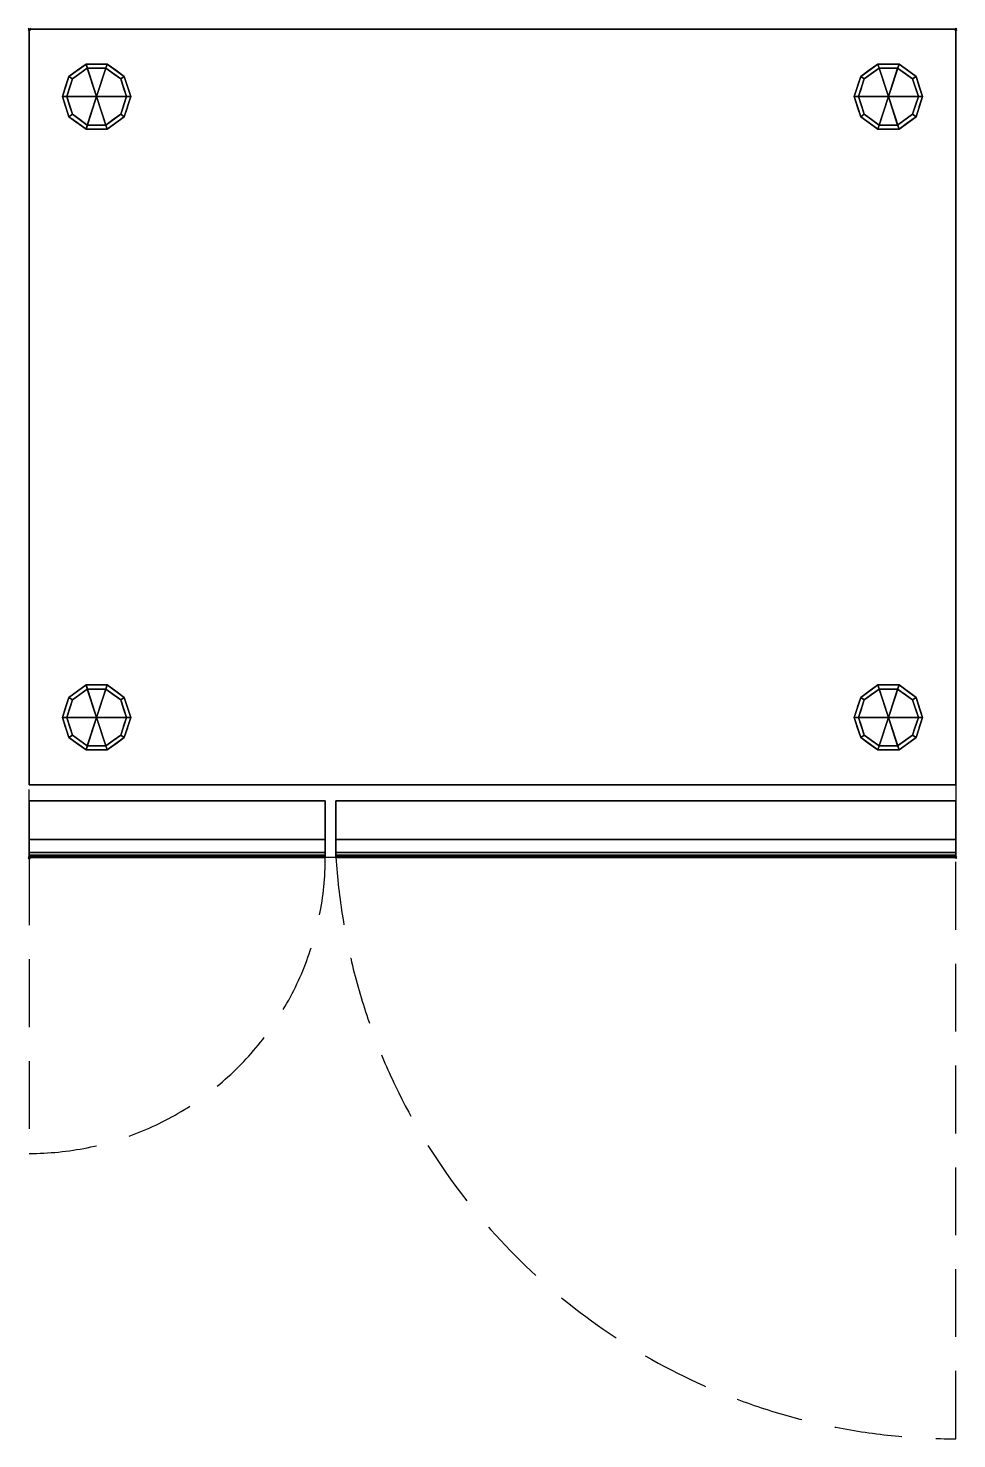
# Model space of a CAD drawing. Header units: millimetres. Extents: x 4 to 873, y -1319 to 1.
import ezdxf

# ---------------------------------------------------------------- set-up
doc = ezdxf.new("R2010")
doc.units = ezdxf.units.MM
doc.header["$PDMODE"] = 35
doc.linetypes.add('NASCOSTA', pattern=[9.525, 6.35, -3.175])
for name, color, linetype in [('PQ_200_2D', 1, 'Continuous'), ('PQ_200_3D', 1, 'Continuous'), ('PQ_INS_3D', 3, 'Continuous')]:
    doc.layers.add(name, color=color, linetype=linetype)

msp = doc.modelspace()

# ---------------------------------------------------------------- linework, layer by layer
at = {"layer": 'PQ_200_2D', "color": 7, "linetype": 'NASCOSTA', "ltscale": 10}
for p, q in [((5, 0), (872, 0)), ((5, -775), (5, 0)), ((872, 0), (872, -775)), ((872, -775), (5, -775)), ((5, -775), (5, -1052)), ((872, -1319), (872, -775))]:
    msp.add_line(p, q, dxfattribs=at)
for centre, radius, start, end in [((5, -775), 277, 270, 0.0015), ((871.8, -738), 581, 183.6509, 270.0174)]:
    msp.add_arc(centre, radius, start, end, dxfattribs=at)
at = {"layer": 'PQ_INS_3D'}
for p in [(5, 0), (872, 0), (5, -775), (872, -775)]:
    msp.add_point(p, dxfattribs=at)

# ---------------------------------------------------------------- meshes
at = {"layer": 'PQ_200_3D'}
mesh = msp.add_polyface(dxfattribs=at)
corners = [(5, -707, 770), (5, 0, 770), (5, 0, 152), (5, -707, 152)]
mesh.append_faces([[corners[k] for k in face] for face in [(0, 1, 2, 3)]])
mesh = msp.add_polyface(dxfattribs=at)
corners = [(872, -707, 152), (5, -707, 152), (5, 0, 152), (872, 0, 152)]
mesh.append_faces([[corners[k] for k in face] for face in [(0, 1, 2, 3)]])
mesh = msp.add_polyface(dxfattribs=at)
corners = [(872, 0, 152), (5, 0, 152), (5, 0, 770), (872, 0, 770)]
mesh.append_faces([[corners[k] for k in face] for face in [(0, 1, 2, 3)]])
mesh = msp.add_polyface(dxfattribs=at)
corners = [(872, 0, 770), (5, 0, 770), (5, -707, 770), (872, -707, 770)]
mesh.append_faces([[corners[k] for k in face] for face in [(0, 1, 2, 3)]])
mesh = msp.add_polyface(dxfattribs=at)
corners = [(872, 0, 152), (872, 0, 770), (872, -707, 770), (872, -707, 152)]
mesh.append_faces([[corners[k] for k in face] for face in [(0, 1, 2, 3)]])
mesh = msp.add_polyface(dxfattribs=at)
corners = [(68, -63, 152), (100, -63, 152), (93.9, -44.2, 152), (77.9, -32.6, 152), (58.1, -32.6, 152), (42.1, -44.2, 152), (36, -63, 152)]
mesh.append_faces([[corners[k] for k in face] for face in [(0, 4, 5, 6)]], dxfattribs={"vtx0": -1})
mesh.append_faces([[corners[k] for k in face] for face in [(0, 3, 4)]], dxfattribs={"vtx0": -1, "vtx2": -1})
mesh.append_faces([[corners[k] for k in face] for face in [(0, 1, 2, 3)]], dxfattribs={"vtx3": -1})
mesh = msp.add_polyface(dxfattribs=at)
corners = [(36, -63, 152), (42.1, -44.2, 152), (58.1, -32.6, 152), (77.9, -32.6, 152), (93.9, -44.2, 152), (100, -63, 152), (100, -63, 48), (93.9, -44.2, 48), (77.9, -32.6, 48), (58.1, -32.6, 48), (42.1, -44.2, 48), (36, -63, 48), (85.9, -38.4, 152), (85.9, -38.4, 48), (96.9, -53.6, 48), (96.9, -53.6, 152), (68, -32.6, 152), (68, -32.6, 48), (50.1, -38.4, 48), (50.1, -38.4, 152), (39.2, -53.1, 48), (39, -53.6, 152)]
mesh.append_faces([[corners[k] for k in face] for face in [(1, 20, 21), (11, 21, 20), (20, 1, 10)]], dxfattribs={"vtx0": -1, "vtx1": -1})
mesh.append_faces([[corners[k] for k in face] for face in [(2, 16, 17, 9), (13, 8, 3, 12), (4, 15, 14, 7), (7, 13, 12, 4), (9, 18, 19, 2), (16, 3, 8, 17), (1, 19, 18, 10)]], dxfattribs={"vtx1": -1, "vtx3": -1})
mesh.append_faces([[corners[k] for k in face] for face in [(5, 6, 14, 15), (11, 0, 21)]], dxfattribs={"vtx2": -1})
mesh = msp.add_polyface(dxfattribs=at)
corners = [(36, -63, 48), (42.1, -44.2, 48), (58.1, -32.6, 48), (77.9, -32.6, 48), (93.9, -44.2, 48), (100, -63, 48), (96, -63, 48), (90.6, -46.5, 48), (76.6, -36.4, 48), (59.3, -36.4, 48), (45.3, -46.5, 48), (40, -63, 48)]
mesh.append_faces([[corners[k] for k in face] for face in [(10, 1, 2, 9)]], dxfattribs={"vtx0": -1, "vtx2": -1})
mesh.append_faces([[corners[k] for k in face] for face in [(6, 7, 4, 5)]], dxfattribs={"vtx1": -1})
mesh.append_faces([[corners[k] for k in face] for face in [(8, 9, 2, 3), (7, 8, 3, 4)]], dxfattribs={"vtx1": -1, "vtx3": -1})
mesh.append_faces([[corners[k] for k in face] for face in [(11, 0, 1, 10)]], dxfattribs={"vtx2": -1})
mesh = msp.add_polyface(dxfattribs=at)
corners = [(40, -63, 48), (45.3, -46.5, 48), (59.3, -36.4, 48), (76.6, -36.4, 48), (90.6, -46.5, 48), (96, -63, 48), (96, -63), (90.6, -46.5), (76.6, -36.4), (59.3, -36.4), (45.3, -46.5), (40, -63), (83.6, -41.5), (83.6, -41.5, 48), (93.3, -54.8, 48), (93.3, -54.8), (68, -36.4, 48), (68, -36.4), (52.3, -41.5), (52.3, -41.5, 48), (42.8, -54.2), (42.7, -54.8, 48)]
mesh.append_faces([[corners[k] for k in face] for face in [(20, 1, 10), (1, 20, 21), (11, 21, 20)]], dxfattribs={"vtx0": -1, "vtx1": -1})
mesh.append_faces([[corners[k] for k in face] for face in [(4, 7, 12, 13), (13, 12, 8, 3), (14, 15, 7, 4)]], dxfattribs={"vtx0": -1, "vtx2": -1})
mesh.append_faces([[corners[k] for k in face] for face in [(18, 10, 1, 19), (17, 9, 2, 16), (9, 18, 19, 2), (16, 3, 8, 17)]], dxfattribs={"vtx1": -1, "vtx3": -1})
mesh.append_faces([[corners[k] for k in face] for face in [(5, 6, 15, 14), (11, 0, 21)]], dxfattribs={"vtx2": -1})
mesh = msp.add_polyface(dxfattribs=at)
corners = [(40, -63), (45.3, -46.5), (59.3, -36.4), (76.6, -36.4), (90.6, -46.5), (96, -63), (68, -63)]
mesh.append_faces([[corners[k] for k in face] for face in [(1, 2, 6, 0)]], dxfattribs={"vtx1": -1})
mesh.append_faces([[corners[k] for k in face] for face in [(2, 3, 6)]], dxfattribs={"vtx1": -1, "vtx2": -1})
mesh.append_faces([[corners[k] for k in face] for face in [(4, 5, 6, 3)]], dxfattribs={"vtx2": -1})
mesh = msp.add_polyface(dxfattribs=at)
corners = [(809, -63, 152), (841, -63, 152), (834.9, -44.2, 152), (818.9, -32.6, 152), (799.1, -32.6, 152), (783.1, -44.2, 152), (777, -63, 152)]
mesh.append_faces([[corners[k] for k in face] for face in [(0, 4, 5, 6)]], dxfattribs={"vtx0": -1})
mesh.append_faces([[corners[k] for k in face] for face in [(0, 3, 4)]], dxfattribs={"vtx0": -1, "vtx2": -1})
mesh.append_faces([[corners[k] for k in face] for face in [(0, 1, 2, 3)]], dxfattribs={"vtx3": -1})
mesh = msp.add_polyface(dxfattribs=at)
corners = [(777, -63, 152), (783.1, -44.2, 152), (799.1, -32.6, 152), (818.9, -32.6, 152), (834.9, -44.2, 152), (841, -63, 152), (841, -63, 48), (834.9, -44.2, 48), (818.9, -32.6, 48), (799.1, -32.6, 48), (783.1, -44.2, 48), (777, -63, 48), (826.9, -38.4, 152), (826.9, -38.4, 48), (837.9, -53.6, 48), (837.9, -53.6, 152), (809, -32.6, 152), (809, -32.6, 48), (791.1, -38.4, 48), (791.1, -38.4, 152), (780.2, -53.1, 48), (780, -53.6, 152)]
mesh.append_faces([[corners[k] for k in face] for face in [(1, 20, 21), (11, 21, 20), (20, 1, 10)]], dxfattribs={"vtx0": -1, "vtx1": -1})
mesh.append_faces([[corners[k] for k in face] for face in [(2, 16, 17, 9), (13, 8, 3, 12), (4, 15, 14, 7), (7, 13, 12, 4), (9, 18, 19, 2), (16, 3, 8, 17), (1, 19, 18, 10)]], dxfattribs={"vtx1": -1, "vtx3": -1})
mesh.append_faces([[corners[k] for k in face] for face in [(5, 6, 14, 15), (11, 0, 21)]], dxfattribs={"vtx2": -1})
mesh = msp.add_polyface(dxfattribs=at)
corners = [(777, -63, 48), (783.1, -44.2, 48), (799.1, -32.6, 48), (818.9, -32.6, 48), (834.9, -44.2, 48), (841, -63, 48), (837, -63, 48), (831.6, -46.5, 48), (817.6, -36.4, 48), (800.3, -36.4, 48), (786.3, -46.5, 48), (781, -63, 48)]
mesh.append_faces([[corners[k] for k in face] for face in [(10, 1, 2, 9)]], dxfattribs={"vtx0": -1, "vtx2": -1})
mesh.append_faces([[corners[k] for k in face] for face in [(6, 7, 4, 5)]], dxfattribs={"vtx1": -1})
mesh.append_faces([[corners[k] for k in face] for face in [(8, 9, 2, 3), (7, 8, 3, 4)]], dxfattribs={"vtx1": -1, "vtx3": -1})
mesh.append_faces([[corners[k] for k in face] for face in [(11, 0, 1, 10)]], dxfattribs={"vtx2": -1})
mesh = msp.add_polyface(dxfattribs=at)
corners = [(781, -63, 48), (786.3, -46.5, 48), (800.3, -36.4, 48), (817.6, -36.4, 48), (831.6, -46.5, 48), (837, -63, 48), (837, -63), (831.6, -46.5), (817.6, -36.4), (800.3, -36.4), (786.3, -46.5), (781, -63), (824.6, -41.5), (824.6, -41.5, 48), (834.3, -54.8, 48), (834.3, -54.8), (809, -36.4, 48), (809, -36.4), (793.3, -41.5), (793.3, -41.5, 48), (783.8, -54.2), (783.7, -54.8, 48)]
mesh.append_faces([[corners[k] for k in face] for face in [(20, 1, 10), (1, 20, 21), (11, 21, 20)]], dxfattribs={"vtx0": -1, "vtx1": -1})
mesh.append_faces([[corners[k] for k in face] for face in [(4, 7, 12, 13), (13, 12, 8, 3), (14, 15, 7, 4)]], dxfattribs={"vtx0": -1, "vtx2": -1})
mesh.append_faces([[corners[k] for k in face] for face in [(18, 10, 1, 19), (17, 9, 2, 16), (9, 18, 19, 2), (16, 3, 8, 17)]], dxfattribs={"vtx1": -1, "vtx3": -1})
mesh.append_faces([[corners[k] for k in face] for face in [(5, 6, 15, 14), (11, 0, 21)]], dxfattribs={"vtx2": -1})
mesh = msp.add_polyface(dxfattribs=at)
corners = [(781, -63), (786.3, -46.5), (800.3, -36.4), (817.6, -36.4), (831.6, -46.5), (837, -63), (809, -63)]
mesh.append_faces([[corners[k] for k in face] for face in [(1, 2, 6, 0)]], dxfattribs={"vtx1": -1})
mesh.append_faces([[corners[k] for k in face] for face in [(2, 3, 6)]], dxfattribs={"vtx1": -1, "vtx2": -1})
mesh.append_faces([[corners[k] for k in face] for face in [(4, 5, 6, 3)]], dxfattribs={"vtx2": -1})
mesh = msp.add_polyface(dxfattribs=at)
corners = [(68, -63, 152), (36, -63, 152), (42.1, -81.8, 152), (58.1, -93.4, 152), (77.9, -93.4, 152), (93.9, -81.8, 152), (100, -63, 152)]
mesh.append_faces([[corners[k] for k in face] for face in [(0, 4, 5, 6)]], dxfattribs={"vtx0": -1})
mesh.append_faces([[corners[k] for k in face] for face in [(4, 0, 3)]], dxfattribs={"vtx0": -1, "vtx1": -1})
mesh.append_faces([[corners[k] for k in face] for face in [(0, 1, 2, 3)]], dxfattribs={"vtx3": -1})
mesh = msp.add_polyface(dxfattribs=at)
corners = [(100, -63, 152), (93.9, -81.8, 152), (77.9, -93.4, 152), (58.1, -93.4, 152), (42.1, -81.8, 152), (36, -63, 152), (36, -63, 48), (42.1, -81.8, 48), (58.1, -93.4, 48), (77.9, -93.4, 48), (93.9, -81.8, 48), (100, -63, 48), (39.2, -72.9, 152), (39, -72.4, 48), (50.1, -87.6, 48), (50.1, -87.6, 152), (68, -93.4, 152), (68, -93.4, 48), (85.9, -87.6, 48), (85.9, -87.6, 152), (96.8, -72.9, 48), (96.9, -72.4, 152)]
mesh.append_faces([[corners[k] for k in face] for face in [(13, 5, 6)]], dxfattribs={"vtx0": -1})
mesh.append_faces([[corners[k] for k in face] for face in [(7, 12, 13), (5, 13, 12), (1, 20, 21), (11, 21, 20), (20, 1, 10)]], dxfattribs={"vtx0": -1, "vtx1": -1})
mesh.append_faces([[corners[k] for k in face] for face in [(7, 4, 12)]], dxfattribs={"vtx0": -1, "vtx2": -1})
mesh.append_faces([[corners[k] for k in face] for face in [(15, 4, 7, 14), (3, 15, 14, 8), (17, 9, 2, 16), (19, 2, 9, 18), (18, 10, 1, 19), (16, 3, 8, 17)]], dxfattribs={"vtx1": -1, "vtx3": -1})
mesh.append_faces([[corners[k] for k in face] for face in [(11, 0, 21)]], dxfattribs={"vtx2": -1})
mesh = msp.add_polyface(dxfattribs=at)
corners = [(100, -63, 48), (93.9, -81.8, 48), (77.9, -93.4, 48), (58.1, -93.4, 48), (42.1, -81.8, 48), (36, -63, 48), (40, -63, 48), (45.3, -79.5, 48), (59.3, -89.6, 48), (76.6, -89.6, 48), (90.6, -79.5, 48), (96, -63, 48)]
mesh.append_faces([[corners[k] for k in face] for face in [(1, 10, 11, 0)]], dxfattribs={"vtx0": -1})
mesh.append_faces([[corners[k] for k in face] for face in [(3, 8, 9, 2), (2, 9, 10, 1)]], dxfattribs={"vtx0": -1, "vtx2": -1})
mesh.append_faces([[corners[k] for k in face] for face in [(3, 4, 7, 8)]], dxfattribs={"vtx1": -1, "vtx3": -1})
mesh.append_faces([[corners[k] for k in face] for face in [(4, 5, 6, 7)]], dxfattribs={"vtx3": -1})
mesh = msp.add_polyface(dxfattribs=at)
corners = [(96, -63, 48), (90.6, -79.5, 48), (76.6, -89.6, 48), (59.3, -89.6, 48), (45.3, -79.5, 48), (40, -63, 48), (40, -63), (45.3, -79.5), (59.3, -89.6), (76.6, -89.6), (90.6, -79.5), (96, -63), (52.3, -84.5, 48), (52.3, -84.5), (42.7, -71.2), (42.7, -71.2, 48), (68, -89.6, 48), (68, -89.6), (83.6, -84.5), (83.6, -84.5, 48), (93.1, -71.8), (93.3, -71.2, 48)]
mesh.append_faces([[corners[k] for k in face] for face in [(20, 1, 10), (1, 20, 21), (11, 21, 20)]], dxfattribs={"vtx0": -1, "vtx1": -1})
mesh.append_faces([[corners[k] for k in face] for face in [(2, 16, 17, 9), (13, 8, 3, 12), (4, 15, 14, 7), (7, 13, 12, 4), (16, 3, 8, 17), (19, 2, 9, 18), (1, 19, 18, 10)]], dxfattribs={"vtx1": -1, "vtx3": -1})
mesh.append_faces([[corners[k] for k in face] for face in [(11, 0, 21)]], dxfattribs={"vtx2": -1})
mesh.append_faces([[corners[k] for k in face] for face in [(15, 5, 6, 14)]], dxfattribs={"vtx3": -1})
mesh = msp.add_polyface(dxfattribs=at)
corners = [(96, -63), (90.6, -79.5), (76.6, -89.6), (59.3, -89.6), (45.3, -79.5), (40, -63), (68, -63)]
mesh.append_faces([[corners[k] for k in face] for face in [(3, 6, 2)]], dxfattribs={"vtx0": -1, "vtx1": -1})
mesh.append_faces([[corners[k] for k in face] for face in [(1, 2, 6, 0)]], dxfattribs={"vtx1": -1})
mesh.append_faces([[corners[k] for k in face] for face in [(4, 5, 6, 3)]], dxfattribs={"vtx2": -1})
mesh = msp.add_polyface(dxfattribs=at)
corners = [(809, -63, 152), (777, -63, 152), (783.1, -81.8, 152), (799.1, -93.4, 152), (818.9, -93.4, 152), (834.9, -81.8, 152), (841, -63, 152)]
mesh.append_faces([[corners[k] for k in face] for face in [(0, 4, 5, 6)]], dxfattribs={"vtx0": -1})
mesh.append_faces([[corners[k] for k in face] for face in [(4, 0, 3)]], dxfattribs={"vtx0": -1, "vtx1": -1})
mesh.append_faces([[corners[k] for k in face] for face in [(0, 1, 2, 3)]], dxfattribs={"vtx3": -1})
mesh = msp.add_polyface(dxfattribs=at)
corners = [(841, -63, 152), (834.9, -81.8, 152), (818.9, -93.4, 152), (799.1, -93.4, 152), (783.1, -81.8, 152), (777, -63, 152), (777, -63, 48), (783.1, -81.8, 48), (799.1, -93.4, 48), (818.9, -93.4, 48), (834.9, -81.8, 48), (841, -63, 48), (780.2, -72.9, 152), (780, -72.4, 48), (791.1, -87.6, 48), (791.1, -87.6, 152), (809, -93.4, 152), (809, -93.4, 48), (826.9, -87.6, 48), (826.9, -87.6, 152), (837.8, -72.9, 48), (837.9, -72.4, 152)]
mesh.append_faces([[corners[k] for k in face] for face in [(13, 5, 6)]], dxfattribs={"vtx0": -1})
mesh.append_faces([[corners[k] for k in face] for face in [(7, 12, 13), (5, 13, 12), (1, 20, 21), (11, 21, 20), (20, 1, 10)]], dxfattribs={"vtx0": -1, "vtx1": -1})
mesh.append_faces([[corners[k] for k in face] for face in [(7, 4, 12)]], dxfattribs={"vtx0": -1, "vtx2": -1})
mesh.append_faces([[corners[k] for k in face] for face in [(15, 4, 7, 14), (3, 15, 14, 8), (17, 9, 2, 16), (19, 2, 9, 18), (18, 10, 1, 19), (16, 3, 8, 17)]], dxfattribs={"vtx1": -1, "vtx3": -1})
mesh.append_faces([[corners[k] for k in face] for face in [(11, 0, 21)]], dxfattribs={"vtx2": -1})
mesh = msp.add_polyface(dxfattribs=at)
corners = [(841, -63, 48), (834.9, -81.8, 48), (818.9, -93.4, 48), (799.1, -93.4, 48), (783.1, -81.8, 48), (777, -63, 48), (781, -63, 48), (786.3, -79.5, 48), (800.3, -89.6, 48), (817.6, -89.6, 48), (831.6, -79.5, 48), (837, -63, 48)]
mesh.append_faces([[corners[k] for k in face] for face in [(1, 10, 11, 0)]], dxfattribs={"vtx0": -1})
mesh.append_faces([[corners[k] for k in face] for face in [(3, 8, 9, 2), (2, 9, 10, 1)]], dxfattribs={"vtx0": -1, "vtx2": -1})
mesh.append_faces([[corners[k] for k in face] for face in [(3, 4, 7, 8)]], dxfattribs={"vtx1": -1, "vtx3": -1})
mesh.append_faces([[corners[k] for k in face] for face in [(4, 5, 6, 7)]], dxfattribs={"vtx3": -1})
mesh = msp.add_polyface(dxfattribs=at)
corners = [(837, -63, 48), (831.6, -79.5, 48), (817.6, -89.6, 48), (800.3, -89.6, 48), (786.3, -79.5, 48), (781, -63, 48), (781, -63), (786.3, -79.5), (800.3, -89.6), (817.6, -89.6), (831.6, -79.5), (837, -63), (793.3, -84.5, 48), (793.3, -84.5), (783.7, -71.2), (783.7, -71.2, 48), (809, -89.6, 48), (809, -89.6), (824.6, -84.5), (824.6, -84.5, 48), (834.1, -71.8), (834.3, -71.2, 48)]
mesh.append_faces([[corners[k] for k in face] for face in [(20, 1, 10), (1, 20, 21), (11, 21, 20)]], dxfattribs={"vtx0": -1, "vtx1": -1})
mesh.append_faces([[corners[k] for k in face] for face in [(2, 16, 17, 9), (13, 8, 3, 12), (4, 15, 14, 7), (7, 13, 12, 4), (16, 3, 8, 17), (19, 2, 9, 18), (1, 19, 18, 10)]], dxfattribs={"vtx1": -1, "vtx3": -1})
mesh.append_faces([[corners[k] for k in face] for face in [(11, 0, 21)]], dxfattribs={"vtx2": -1})
mesh.append_faces([[corners[k] for k in face] for face in [(15, 5, 6, 14)]], dxfattribs={"vtx3": -1})
mesh = msp.add_polyface(dxfattribs=at)
corners = [(837, -63), (831.6, -79.5), (817.6, -89.6), (800.3, -89.6), (786.3, -79.5), (781, -63), (809, -63)]
mesh.append_faces([[corners[k] for k in face] for face in [(3, 6, 2)]], dxfattribs={"vtx0": -1, "vtx1": -1})
mesh.append_faces([[corners[k] for k in face] for face in [(1, 2, 6, 0)]], dxfattribs={"vtx1": -1})
mesh.append_faces([[corners[k] for k in face] for face in [(4, 5, 6, 3)]], dxfattribs={"vtx2": -1})
mesh = msp.add_polyface(dxfattribs=at)
corners = [(68, -644, 152), (100, -644, 152), (93.9, -625.2, 152), (77.9, -613.6, 152), (58.1, -613.6, 152), (42.1, -625.2, 152), (36, -644, 152)]
mesh.append_faces([[corners[k] for k in face] for face in [(0, 4, 5, 6)]], dxfattribs={"vtx0": -1})
mesh.append_faces([[corners[k] for k in face] for face in [(0, 3, 4)]], dxfattribs={"vtx0": -1, "vtx2": -1})
mesh.append_faces([[corners[k] for k in face] for face in [(0, 1, 2, 3)]], dxfattribs={"vtx3": -1})
mesh = msp.add_polyface(dxfattribs=at)
corners = [(36, -644, 152), (42.1, -625.2, 152), (58.1, -613.6, 152), (77.9, -613.6, 152), (93.9, -625.2, 152), (100, -644, 152), (100, -644, 48), (93.9, -625.2, 48), (77.9, -613.6, 48), (58.1, -613.6, 48), (42.1, -625.2, 48), (36, -644, 48), (85.9, -619.4, 152), (85.9, -619.4, 48), (96.9, -634.6, 48), (96.9, -634.6, 152), (68, -613.6, 152), (68, -613.6, 48), (50.1, -619.4, 48), (50.1, -619.4, 152), (39.2, -634.1, 48), (39, -634.6, 152)]
mesh.append_faces([[corners[k] for k in face] for face in [(1, 20, 21), (11, 21, 20), (20, 1, 10)]], dxfattribs={"vtx0": -1, "vtx1": -1})
mesh.append_faces([[corners[k] for k in face] for face in [(2, 16, 17, 9), (13, 8, 3, 12), (4, 15, 14, 7), (7, 13, 12, 4), (9, 18, 19, 2), (16, 3, 8, 17), (1, 19, 18, 10)]], dxfattribs={"vtx1": -1, "vtx3": -1})
mesh.append_faces([[corners[k] for k in face] for face in [(5, 6, 14, 15), (11, 0, 21)]], dxfattribs={"vtx2": -1})
mesh = msp.add_polyface(dxfattribs=at)
corners = [(36, -644, 48), (42.1, -625.2, 48), (58.1, -613.6, 48), (77.9, -613.6, 48), (93.9, -625.2, 48), (100, -644, 48), (96, -644, 48), (90.6, -627.5, 48), (76.6, -617.4, 48), (59.3, -617.4, 48), (45.3, -627.5, 48), (40, -644, 48)]
mesh.append_faces([[corners[k] for k in face] for face in [(10, 1, 2, 9)]], dxfattribs={"vtx0": -1, "vtx2": -1})
mesh.append_faces([[corners[k] for k in face] for face in [(6, 7, 4, 5)]], dxfattribs={"vtx1": -1})
mesh.append_faces([[corners[k] for k in face] for face in [(8, 9, 2, 3), (7, 8, 3, 4)]], dxfattribs={"vtx1": -1, "vtx3": -1})
mesh.append_faces([[corners[k] for k in face] for face in [(11, 0, 1, 10)]], dxfattribs={"vtx2": -1})
mesh = msp.add_polyface(dxfattribs=at)
corners = [(40, -644, 48), (45.3, -627.5, 48), (59.3, -617.4, 48), (76.6, -617.4, 48), (90.6, -627.5, 48), (96, -644, 48), (96, -644), (90.6, -627.5), (76.6, -617.4), (59.3, -617.4), (45.3, -627.5), (40, -644), (83.6, -622.5), (83.6, -622.5, 48), (93.3, -635.8, 48), (93.3, -635.8), (68, -617.4, 48), (68, -617.4), (52.3, -622.5), (52.3, -622.5, 48), (42.8, -635.2), (42.7, -635.8, 48)]
mesh.append_faces([[corners[k] for k in face] for face in [(20, 1, 10), (1, 20, 21), (11, 21, 20)]], dxfattribs={"vtx0": -1, "vtx1": -1})
mesh.append_faces([[corners[k] for k in face] for face in [(4, 7, 12, 13), (13, 12, 8, 3), (14, 15, 7, 4)]], dxfattribs={"vtx0": -1, "vtx2": -1})
mesh.append_faces([[corners[k] for k in face] for face in [(18, 10, 1, 19), (17, 9, 2, 16), (9, 18, 19, 2), (16, 3, 8, 17)]], dxfattribs={"vtx1": -1, "vtx3": -1})
mesh.append_faces([[corners[k] for k in face] for face in [(5, 6, 15, 14), (11, 0, 21)]], dxfattribs={"vtx2": -1})
mesh = msp.add_polyface(dxfattribs=at)
corners = [(40, -644), (45.3, -627.5), (59.3, -617.4), (76.6, -617.4), (90.6, -627.5), (96, -644), (68, -644)]
mesh.append_faces([[corners[k] for k in face] for face in [(1, 2, 6, 0)]], dxfattribs={"vtx1": -1})
mesh.append_faces([[corners[k] for k in face] for face in [(2, 3, 6)]], dxfattribs={"vtx1": -1, "vtx2": -1})
mesh.append_faces([[corners[k] for k in face] for face in [(4, 5, 6, 3)]], dxfattribs={"vtx2": -1})
mesh = msp.add_polyface(dxfattribs=at)
corners = [(809, -644, 152), (841, -644, 152), (834.9, -625.2, 152), (818.9, -613.6, 152), (799.1, -613.6, 152), (783.1, -625.2, 152), (777, -644, 152)]
mesh.append_faces([[corners[k] for k in face] for face in [(0, 4, 5, 6)]], dxfattribs={"vtx0": -1})
mesh.append_faces([[corners[k] for k in face] for face in [(0, 3, 4)]], dxfattribs={"vtx0": -1, "vtx2": -1})
mesh.append_faces([[corners[k] for k in face] for face in [(0, 1, 2, 3)]], dxfattribs={"vtx3": -1})
mesh = msp.add_polyface(dxfattribs=at)
corners = [(777, -644, 152), (783.1, -625.2, 152), (799.1, -613.6, 152), (818.9, -613.6, 152), (834.9, -625.2, 152), (841, -644, 152), (841, -644, 48), (834.9, -625.2, 48), (818.9, -613.6, 48), (799.1, -613.6, 48), (783.1, -625.2, 48), (777, -644, 48), (826.9, -619.4, 152), (826.9, -619.4, 48), (837.9, -634.6, 48), (837.9, -634.6, 152), (809, -613.6, 152), (809, -613.6, 48), (791.1, -619.4, 48), (791.1, -619.4, 152), (780.2, -634.1, 48), (780, -634.6, 152)]
mesh.append_faces([[corners[k] for k in face] for face in [(1, 20, 21), (11, 21, 20), (20, 1, 10)]], dxfattribs={"vtx0": -1, "vtx1": -1})
mesh.append_faces([[corners[k] for k in face] for face in [(2, 16, 17, 9), (13, 8, 3, 12), (4, 15, 14, 7), (7, 13, 12, 4), (9, 18, 19, 2), (16, 3, 8, 17), (1, 19, 18, 10)]], dxfattribs={"vtx1": -1, "vtx3": -1})
mesh.append_faces([[corners[k] for k in face] for face in [(5, 6, 14, 15), (11, 0, 21)]], dxfattribs={"vtx2": -1})
mesh = msp.add_polyface(dxfattribs=at)
corners = [(777, -644, 48), (783.1, -625.2, 48), (799.1, -613.6, 48), (818.9, -613.6, 48), (834.9, -625.2, 48), (841, -644, 48), (837, -644, 48), (831.6, -627.5, 48), (817.6, -617.4, 48), (800.3, -617.4, 48), (786.3, -627.5, 48), (781, -644, 48)]
mesh.append_faces([[corners[k] for k in face] for face in [(10, 1, 2, 9)]], dxfattribs={"vtx0": -1, "vtx2": -1})
mesh.append_faces([[corners[k] for k in face] for face in [(6, 7, 4, 5)]], dxfattribs={"vtx1": -1})
mesh.append_faces([[corners[k] for k in face] for face in [(8, 9, 2, 3), (7, 8, 3, 4)]], dxfattribs={"vtx1": -1, "vtx3": -1})
mesh.append_faces([[corners[k] for k in face] for face in [(11, 0, 1, 10)]], dxfattribs={"vtx2": -1})
mesh = msp.add_polyface(dxfattribs=at)
corners = [(781, -644, 48), (786.3, -627.5, 48), (800.3, -617.4, 48), (817.6, -617.4, 48), (831.6, -627.5, 48), (837, -644, 48), (837, -644), (831.6, -627.5), (817.6, -617.4), (800.3, -617.4), (786.3, -627.5), (781, -644), (824.6, -622.5), (824.6, -622.5, 48), (834.3, -635.8, 48), (834.3, -635.8), (809, -617.4, 48), (809, -617.4), (793.3, -622.5), (793.3, -622.5, 48), (783.8, -635.2), (783.7, -635.8, 48)]
mesh.append_faces([[corners[k] for k in face] for face in [(20, 1, 10), (1, 20, 21), (11, 21, 20)]], dxfattribs={"vtx0": -1, "vtx1": -1})
mesh.append_faces([[corners[k] for k in face] for face in [(4, 7, 12, 13), (13, 12, 8, 3), (14, 15, 7, 4)]], dxfattribs={"vtx0": -1, "vtx2": -1})
mesh.append_faces([[corners[k] for k in face] for face in [(18, 10, 1, 19), (17, 9, 2, 16), (9, 18, 19, 2), (16, 3, 8, 17)]], dxfattribs={"vtx1": -1, "vtx3": -1})
mesh.append_faces([[corners[k] for k in face] for face in [(5, 6, 15, 14), (11, 0, 21)]], dxfattribs={"vtx2": -1})
mesh = msp.add_polyface(dxfattribs=at)
corners = [(781, -644), (786.3, -627.5), (800.3, -617.4), (817.6, -617.4), (831.6, -627.5), (837, -644), (809, -644)]
mesh.append_faces([[corners[k] for k in face] for face in [(1, 2, 6, 0)]], dxfattribs={"vtx1": -1})
mesh.append_faces([[corners[k] for k in face] for face in [(2, 3, 6)]], dxfattribs={"vtx1": -1, "vtx2": -1})
mesh.append_faces([[corners[k] for k in face] for face in [(4, 5, 6, 3)]], dxfattribs={"vtx2": -1})
mesh = msp.add_polyface(dxfattribs=at)
corners = [(68, -644, 152), (36, -644, 152), (42.1, -662.8, 152), (58.1, -674.4, 152), (77.9, -674.4, 152), (93.9, -662.8, 152), (100, -644, 152)]
mesh.append_faces([[corners[k] for k in face] for face in [(0, 4, 5, 6)]], dxfattribs={"vtx0": -1})
mesh.append_faces([[corners[k] for k in face] for face in [(4, 0, 3)]], dxfattribs={"vtx0": -1, "vtx1": -1})
mesh.append_faces([[corners[k] for k in face] for face in [(0, 1, 2, 3)]], dxfattribs={"vtx3": -1})
mesh = msp.add_polyface(dxfattribs=at)
corners = [(100, -644, 152), (93.9, -662.8, 152), (77.9, -674.4, 152), (58.1, -674.4, 152), (42.1, -662.8, 152), (36, -644, 152), (36, -644, 48), (42.1, -662.8, 48), (58.1, -674.4, 48), (77.9, -674.4, 48), (93.9, -662.8, 48), (100, -644, 48), (39.2, -653.9, 152), (39, -653.4, 48), (50.1, -668.6, 48), (50.1, -668.6, 152), (68, -674.4, 152), (68, -674.4, 48), (85.9, -668.6, 48), (85.9, -668.6, 152), (96.8, -653.9, 48), (96.9, -653.4, 152)]
mesh.append_faces([[corners[k] for k in face] for face in [(13, 5, 6)]], dxfattribs={"vtx0": -1})
mesh.append_faces([[corners[k] for k in face] for face in [(7, 12, 13), (5, 13, 12), (1, 20, 21), (11, 21, 20), (20, 1, 10)]], dxfattribs={"vtx0": -1, "vtx1": -1})
mesh.append_faces([[corners[k] for k in face] for face in [(7, 4, 12)]], dxfattribs={"vtx0": -1, "vtx2": -1})
mesh.append_faces([[corners[k] for k in face] for face in [(15, 4, 7, 14), (3, 15, 14, 8), (17, 9, 2, 16), (19, 2, 9, 18), (18, 10, 1, 19), (16, 3, 8, 17)]], dxfattribs={"vtx1": -1, "vtx3": -1})
mesh.append_faces([[corners[k] for k in face] for face in [(11, 0, 21)]], dxfattribs={"vtx2": -1})
mesh = msp.add_polyface(dxfattribs=at)
corners = [(100, -644, 48), (93.9, -662.8, 48), (77.9, -674.4, 48), (58.1, -674.4, 48), (42.1, -662.8, 48), (36, -644, 48), (40, -644, 48), (45.3, -660.5, 48), (59.3, -670.6, 48), (76.6, -670.6, 48), (90.6, -660.5, 48), (96, -644, 48)]
mesh.append_faces([[corners[k] for k in face] for face in [(1, 10, 11, 0)]], dxfattribs={"vtx0": -1})
mesh.append_faces([[corners[k] for k in face] for face in [(3, 8, 9, 2), (2, 9, 10, 1)]], dxfattribs={"vtx0": -1, "vtx2": -1})
mesh.append_faces([[corners[k] for k in face] for face in [(3, 4, 7, 8)]], dxfattribs={"vtx1": -1, "vtx3": -1})
mesh.append_faces([[corners[k] for k in face] for face in [(4, 5, 6, 7)]], dxfattribs={"vtx3": -1})
mesh = msp.add_polyface(dxfattribs=at)
corners = [(96, -644, 48), (90.6, -660.5, 48), (76.6, -670.6, 48), (59.3, -670.6, 48), (45.3, -660.5, 48), (40, -644, 48), (40, -644), (45.3, -660.5), (59.3, -670.6), (76.6, -670.6), (90.6, -660.5), (96, -644), (52.3, -665.5, 48), (52.3, -665.5), (42.7, -652.2), (42.7, -652.2, 48), (68, -670.6, 48), (68, -670.6), (83.6, -665.5), (83.6, -665.5, 48), (93.1, -652.8), (93.3, -652.2, 48)]
mesh.append_faces([[corners[k] for k in face] for face in [(20, 1, 10), (1, 20, 21), (11, 21, 20)]], dxfattribs={"vtx0": -1, "vtx1": -1})
mesh.append_faces([[corners[k] for k in face] for face in [(2, 16, 17, 9), (13, 8, 3, 12), (4, 15, 14, 7), (7, 13, 12, 4), (16, 3, 8, 17), (19, 2, 9, 18), (1, 19, 18, 10)]], dxfattribs={"vtx1": -1, "vtx3": -1})
mesh.append_faces([[corners[k] for k in face] for face in [(11, 0, 21)]], dxfattribs={"vtx2": -1})
mesh.append_faces([[corners[k] for k in face] for face in [(15, 5, 6, 14)]], dxfattribs={"vtx3": -1})
mesh = msp.add_polyface(dxfattribs=at)
corners = [(96, -644), (90.6, -660.5), (76.6, -670.6), (59.3, -670.6), (45.3, -660.5), (40, -644), (68, -644)]
mesh.append_faces([[corners[k] for k in face] for face in [(3, 6, 2)]], dxfattribs={"vtx0": -1, "vtx1": -1})
mesh.append_faces([[corners[k] for k in face] for face in [(1, 2, 6, 0)]], dxfattribs={"vtx1": -1})
mesh.append_faces([[corners[k] for k in face] for face in [(4, 5, 6, 3)]], dxfattribs={"vtx2": -1})
mesh = msp.add_polyface(dxfattribs=at)
corners = [(809, -644, 152), (777, -644, 152), (783.1, -662.8, 152), (799.1, -674.4, 152), (818.9, -674.4, 152), (834.9, -662.8, 152), (841, -644, 152)]
mesh.append_faces([[corners[k] for k in face] for face in [(0, 4, 5, 6)]], dxfattribs={"vtx0": -1})
mesh.append_faces([[corners[k] for k in face] for face in [(4, 0, 3)]], dxfattribs={"vtx0": -1, "vtx1": -1})
mesh.append_faces([[corners[k] for k in face] for face in [(0, 1, 2, 3)]], dxfattribs={"vtx3": -1})
mesh = msp.add_polyface(dxfattribs=at)
corners = [(841, -644, 152), (834.9, -662.8, 152), (818.9, -674.4, 152), (799.1, -674.4, 152), (783.1, -662.8, 152), (777, -644, 152), (777, -644, 48), (783.1, -662.8, 48), (799.1, -674.4, 48), (818.9, -674.4, 48), (834.9, -662.8, 48), (841, -644, 48), (780.2, -653.9, 152), (780, -653.4, 48), (791.1, -668.6, 48), (791.1, -668.6, 152), (809, -674.4, 152), (809, -674.4, 48), (826.9, -668.6, 48), (826.9, -668.6, 152), (837.8, -653.9, 48), (837.9, -653.4, 152)]
mesh.append_faces([[corners[k] for k in face] for face in [(13, 5, 6)]], dxfattribs={"vtx0": -1})
mesh.append_faces([[corners[k] for k in face] for face in [(7, 12, 13), (5, 13, 12), (1, 20, 21), (11, 21, 20), (20, 1, 10)]], dxfattribs={"vtx0": -1, "vtx1": -1})
mesh.append_faces([[corners[k] for k in face] for face in [(7, 4, 12)]], dxfattribs={"vtx0": -1, "vtx2": -1})
mesh.append_faces([[corners[k] for k in face] for face in [(15, 4, 7, 14), (3, 15, 14, 8), (17, 9, 2, 16), (19, 2, 9, 18), (18, 10, 1, 19), (16, 3, 8, 17)]], dxfattribs={"vtx1": -1, "vtx3": -1})
mesh.append_faces([[corners[k] for k in face] for face in [(11, 0, 21)]], dxfattribs={"vtx2": -1})
mesh = msp.add_polyface(dxfattribs=at)
corners = [(841, -644, 48), (834.9, -662.8, 48), (818.9, -674.4, 48), (799.1, -674.4, 48), (783.1, -662.8, 48), (777, -644, 48), (781, -644, 48), (786.3, -660.5, 48), (800.3, -670.6, 48), (817.6, -670.6, 48), (831.6, -660.5, 48), (837, -644, 48)]
mesh.append_faces([[corners[k] for k in face] for face in [(1, 10, 11, 0)]], dxfattribs={"vtx0": -1})
mesh.append_faces([[corners[k] for k in face] for face in [(3, 8, 9, 2), (2, 9, 10, 1)]], dxfattribs={"vtx0": -1, "vtx2": -1})
mesh.append_faces([[corners[k] for k in face] for face in [(3, 4, 7, 8)]], dxfattribs={"vtx1": -1, "vtx3": -1})
mesh.append_faces([[corners[k] for k in face] for face in [(4, 5, 6, 7)]], dxfattribs={"vtx3": -1})
mesh = msp.add_polyface(dxfattribs=at)
corners = [(837, -644, 48), (831.6, -660.5, 48), (817.6, -670.6, 48), (800.3, -670.6, 48), (786.3, -660.5, 48), (781, -644, 48), (781, -644), (786.3, -660.5), (800.3, -670.6), (817.6, -670.6), (831.6, -660.5), (837, -644), (793.3, -665.5, 48), (793.3, -665.5), (783.7, -652.2), (783.7, -652.2, 48), (809, -670.6, 48), (809, -670.6), (824.6, -665.5), (824.6, -665.5, 48), (834.1, -652.8), (834.3, -652.2, 48)]
mesh.append_faces([[corners[k] for k in face] for face in [(20, 1, 10), (1, 20, 21), (11, 21, 20)]], dxfattribs={"vtx0": -1, "vtx1": -1})
mesh.append_faces([[corners[k] for k in face] for face in [(2, 16, 17, 9), (13, 8, 3, 12), (4, 15, 14, 7), (7, 13, 12, 4), (16, 3, 8, 17), (19, 2, 9, 18), (1, 19, 18, 10)]], dxfattribs={"vtx1": -1, "vtx3": -1})
mesh.append_faces([[corners[k] for k in face] for face in [(11, 0, 21)]], dxfattribs={"vtx2": -1})
mesh.append_faces([[corners[k] for k in face] for face in [(15, 5, 6, 14)]], dxfattribs={"vtx3": -1})
mesh = msp.add_polyface(dxfattribs=at)
corners = [(837, -644), (831.6, -660.5), (817.6, -670.6), (800.3, -670.6), (786.3, -660.5), (781, -644), (809, -644)]
mesh.append_faces([[corners[k] for k in face] for face in [(3, 6, 2)]], dxfattribs={"vtx0": -1, "vtx1": -1})
mesh.append_faces([[corners[k] for k in face] for face in [(1, 2, 6, 0)]], dxfattribs={"vtx1": -1})
mesh.append_faces([[corners[k] for k in face] for face in [(4, 5, 6, 3)]], dxfattribs={"vtx2": -1})
mesh = msp.add_polyface(dxfattribs=at)
corners = [(872, -707, 152), (5, -707, 152), (5, -707, 770), (872, -707, 770)]
mesh.append_faces([[corners[k] for k in face] for face in [(0, 1, 2, 3)]])
mesh = msp.add_polyface(dxfattribs=at)
corners = [(5, -722, 155.1), (5, -775, 155.1), (5, -775, 659.5), (5, -774.9, 660), (5, -774.7, 660.5), (5, -774.4, 660.9), (5, -774, 661.2), (5, -773.5, 661.4), (5, -773, 661.5), (5, -758.2, 661.5), (5, -758.2, 660), (5, -770.4, 660), (5, -770.4, 640.9), (5, -722, 661.5)]
mesh.append_faces([[corners[k] for k in face] for face in [(11, 9, 10)]], dxfattribs={"vtx0": -1})
mesh.append_faces([[corners[k] for k in face] for face in [(8, 2, 3), (2, 11, 12, 1)]], dxfattribs={"vtx0": -1, "vtx2": -1})
mesh.append_faces([[corners[k] for k in face] for face in [(8, 3, 4, 5)]], dxfattribs={"vtx0": -1, "vtx3": -1})
mesh.append_faces([[corners[k] for k in face] for face in [(8, 9, 11, 2)]], dxfattribs={"vtx1": -1, "vtx2": -1, "vtx3": -1})
mesh.append_faces([[corners[k] for k in face] for face in [(6, 7, 8, 5)]], dxfattribs={"vtx2": -1})
mesh.append_faces([[corners[k] for k in face] for face in [(12, 13, 0, 1)]], dxfattribs={"vtx3": -1})
mesh = msp.add_polyface(dxfattribs=at)
corners = [(282, -722, 155.1), (5, -722, 155.1), (5, -722, 661.5), (282, -722, 661.5)]
mesh.append_faces([[corners[k] for k in face] for face in [(0, 1, 2, 3)]])
mesh = msp.add_polyface(dxfattribs=at)
corners = [(282, -722, 661.5), (5, -722, 661.5), (5, -770.4, 640.9), (282, -770.4, 640.9)]
mesh.append_faces([[corners[k] for k in face] for face in [(0, 1, 2, 3)]])
mesh = msp.add_polyface(dxfattribs=at)
corners = [(282, -775, 155.1), (5, -775, 155.1), (5, -722, 155.1), (282, -722, 155.1)]
mesh.append_faces([[corners[k] for k in face] for face in [(0, 1, 2, 3)]])
mesh = msp.add_polyface(dxfattribs=at)
corners = [(282, -722, 155.1), (282, -722, 661.5), (282, -770.4, 640.9), (282, -770.4, 660), (282, -758.2, 660), (282, -758.2, 661.5), (282, -773, 661.5), (282, -773.5, 661.4), (282, -774, 661.2), (282, -774.4, 660.9), (282, -774.7, 660.5), (282, -774.9, 660), (282, -775, 659.5), (282, -775, 155.1)]
mesh.append_faces([[corners[k] for k in face] for face in [(6, 11, 12, 3)]], dxfattribs={"vtx0": -1, "vtx2": -1, "vtx3": -1})
mesh.append_faces([[corners[k] for k in face] for face in [(8, 9, 6, 7)]], dxfattribs={"vtx1": -1})
mesh.append_faces([[corners[k] for k in face] for face in [(10, 11, 6, 9)]], dxfattribs={"vtx1": -1, "vtx2": -1})
mesh.append_faces([[corners[k] for k in face] for face in [(12, 13, 2, 3)]], dxfattribs={"vtx1": -1, "vtx3": -1})
mesh.append_faces([[corners[k] for k in face] for face in [(0, 1, 2, 13)]], dxfattribs={"vtx2": -1})
mesh.append_faces([[corners[k] for k in face] for face in [(3, 4, 5, 6)]], dxfattribs={"vtx3": -1})
mesh = msp.add_polyface(dxfattribs=at)
corners = [(292, -722, 155.1), (292, -775, 155.1), (292, -775, 659.5), (292, -774.9, 660), (292, -774.7, 660.5), (292, -774.4, 660.9), (292, -774, 661.2), (292, -773.5, 661.4), (292, -773, 661.5), (292, -758.2, 661.5), (292, -758.2, 660), (292, -770.4, 660), (292, -770.4, 640.9), (292, -722, 661.5)]
mesh.append_faces([[corners[k] for k in face] for face in [(11, 9, 10)]], dxfattribs={"vtx0": -1})
mesh.append_faces([[corners[k] for k in face] for face in [(8, 2, 3), (2, 11, 12, 1)]], dxfattribs={"vtx0": -1, "vtx2": -1})
mesh.append_faces([[corners[k] for k in face] for face in [(8, 3, 4, 5)]], dxfattribs={"vtx0": -1, "vtx3": -1})
mesh.append_faces([[corners[k] for k in face] for face in [(8, 9, 11, 2)]], dxfattribs={"vtx1": -1, "vtx2": -1, "vtx3": -1})
mesh.append_faces([[corners[k] for k in face] for face in [(6, 7, 8, 5)]], dxfattribs={"vtx2": -1})
mesh.append_faces([[corners[k] for k in face] for face in [(12, 13, 0, 1)]], dxfattribs={"vtx3": -1})
mesh = msp.add_polyface(dxfattribs=at)
corners = [(872, -722, 155.1), (292, -722, 155.1), (292, -722, 661.5), (872, -722, 661.5)]
mesh.append_faces([[corners[k] for k in face] for face in [(0, 1, 2, 3)]])
mesh = msp.add_polyface(dxfattribs=at)
corners = [(872, -722, 661.5), (292, -722, 661.5), (292, -770.4, 640.9), (872, -770.4, 640.9)]
mesh.append_faces([[corners[k] for k in face] for face in [(0, 1, 2, 3)]])
mesh = msp.add_polyface(dxfattribs=at)
corners = [(872, -775, 155.1), (292, -775, 155.1), (292, -722, 155.1), (872, -722, 155.1)]
mesh.append_faces([[corners[k] for k in face] for face in [(0, 1, 2, 3)]])
mesh = msp.add_polyface(dxfattribs=at)
corners = [(872, -722, 155.1), (872, -722, 661.5), (872, -770.4, 640.9), (872, -770.4, 660), (872, -758.2, 660), (872, -758.2, 661.5), (872, -773, 661.5), (872, -773.5, 661.4), (872, -774, 661.2), (872, -774.4, 660.9), (872, -774.7, 660.5), (872, -774.9, 660), (872, -775, 659.5), (872, -775, 155.1)]
mesh.append_faces([[corners[k] for k in face] for face in [(6, 11, 12, 3)]], dxfattribs={"vtx0": -1, "vtx2": -1, "vtx3": -1})
mesh.append_faces([[corners[k] for k in face] for face in [(8, 9, 6, 7)]], dxfattribs={"vtx1": -1})
mesh.append_faces([[corners[k] for k in face] for face in [(10, 11, 6, 9)]], dxfattribs={"vtx1": -1, "vtx2": -1})
mesh.append_faces([[corners[k] for k in face] for face in [(12, 13, 2, 3)]], dxfattribs={"vtx1": -1, "vtx3": -1})
mesh.append_faces([[corners[k] for k in face] for face in [(0, 1, 2, 13)]], dxfattribs={"vtx2": -1})
mesh.append_faces([[corners[k] for k in face] for face in [(3, 4, 5, 6)]], dxfattribs={"vtx3": -1})
mesh = msp.add_polyface(dxfattribs=at)
corners = [(282, -770.4, 660), (5, -770.4, 660), (5, -758.2, 660), (282, -758.2, 660)]
mesh.append_faces([[corners[k] for k in face] for face in [(0, 1, 2, 3)]])
mesh = msp.add_polyface(dxfattribs=at)
corners = [(282, -758.2, 660), (5, -758.2, 660), (5, -758.2, 661.5), (282, -758.2, 661.5)]
mesh.append_faces([[corners[k] for k in face] for face in [(0, 1, 2, 3)]])
mesh = msp.add_polyface(dxfattribs=at)
corners = [(282, -758.2, 661.5), (5, -758.2, 661.5), (5, -773, 661.5), (282, -773, 661.5)]
mesh.append_faces([[corners[k] for k in face] for face in [(0, 1, 2, 3)]])
mesh = msp.add_polyface(dxfattribs=at)
corners = [(872, -770.4, 660), (292, -770.4, 660), (292, -758.2, 660), (872, -758.2, 660)]
mesh.append_faces([[corners[k] for k in face] for face in [(0, 1, 2, 3)]])
mesh = msp.add_polyface(dxfattribs=at)
corners = [(872, -758.2, 660), (292, -758.2, 660), (292, -758.2, 661.5), (872, -758.2, 661.5)]
mesh.append_faces([[corners[k] for k in face] for face in [(0, 1, 2, 3)]])
mesh = msp.add_polyface(dxfattribs=at)
corners = [(872, -758.2, 661.5), (292, -758.2, 661.5), (292, -773, 661.5), (872, -773, 661.5)]
mesh.append_faces([[corners[k] for k in face] for face in [(0, 1, 2, 3)]])
mesh = msp.add_polyface(dxfattribs=at)
corners = [(282, -770.4, 640.9), (5, -770.4, 640.9), (5, -770.4, 660), (282, -770.4, 660)]
mesh.append_faces([[corners[k] for k in face] for face in [(0, 1, 2, 3)]])
mesh = msp.add_polyface(dxfattribs=at)
corners = [(282, -775, 659.5), (282, -774.9, 660), (282, -774.7, 660.5), (282, -774.4, 660.9), (282, -774, 661.2), (282, -773.5, 661.4), (282, -773, 661.5), (5, -773, 661.5), (5, -773.5, 661.4), (5, -774, 661.2), (5, -774.4, 660.9), (5, -774.7, 660.5), (5, -774.9, 660), (5, -775, 659.5)]
mesh.append_faces([[corners[k] for k in face] for face in [(1, 12, 13, 0)]], dxfattribs={"vtx0": -1})
mesh.append_faces([[corners[k] for k in face] for face in [(5, 8, 9, 4), (4, 9, 10, 3), (2, 11, 12, 1), (11, 2, 3, 10)]], dxfattribs={"vtx0": -1, "vtx2": -1})
mesh.append_faces([[corners[k] for k in face] for face in [(6, 7, 8, 5)]], dxfattribs={"vtx2": -1})
mesh = msp.add_polyface(dxfattribs=at)
corners = [(282, -775, 659.5), (5, -775, 659.5), (5, -775, 155.1), (282, -775, 155.1)]
mesh.append_faces([[corners[k] for k in face] for face in [(0, 1, 2, 3)]])
mesh = msp.add_polyface(dxfattribs=at)
corners = [(872, -770.4, 640.9), (292, -770.4, 640.9), (292, -770.4, 660), (872, -770.4, 660)]
mesh.append_faces([[corners[k] for k in face] for face in [(0, 1, 2, 3)]])
mesh = msp.add_polyface(dxfattribs=at)
corners = [(872, -775, 659.5), (872, -774.9, 660), (872, -774.7, 660.5), (872, -774.4, 660.9), (872, -774, 661.2), (872, -773.5, 661.4), (872, -773, 661.5), (292, -773, 661.5), (292, -773.5, 661.4), (292, -774, 661.2), (292, -774.4, 660.9), (292, -774.7, 660.5), (292, -774.9, 660), (292, -775, 659.5)]
mesh.append_faces([[corners[k] for k in face] for face in [(1, 12, 13, 0)]], dxfattribs={"vtx0": -1})
mesh.append_faces([[corners[k] for k in face] for face in [(5, 8, 9, 4), (4, 9, 10, 3), (2, 11, 12, 1), (11, 2, 3, 10)]], dxfattribs={"vtx0": -1, "vtx2": -1})
mesh.append_faces([[corners[k] for k in face] for face in [(6, 7, 8, 5)]], dxfattribs={"vtx2": -1})
mesh = msp.add_polyface(dxfattribs=at)
corners = [(872, -775, 659.5), (292, -775, 659.5), (292, -775, 155.1), (872, -775, 155.1)]
mesh.append_faces([[corners[k] for k in face] for face in [(0, 1, 2, 3)]])

doc.saveas('drawing.dxf')
